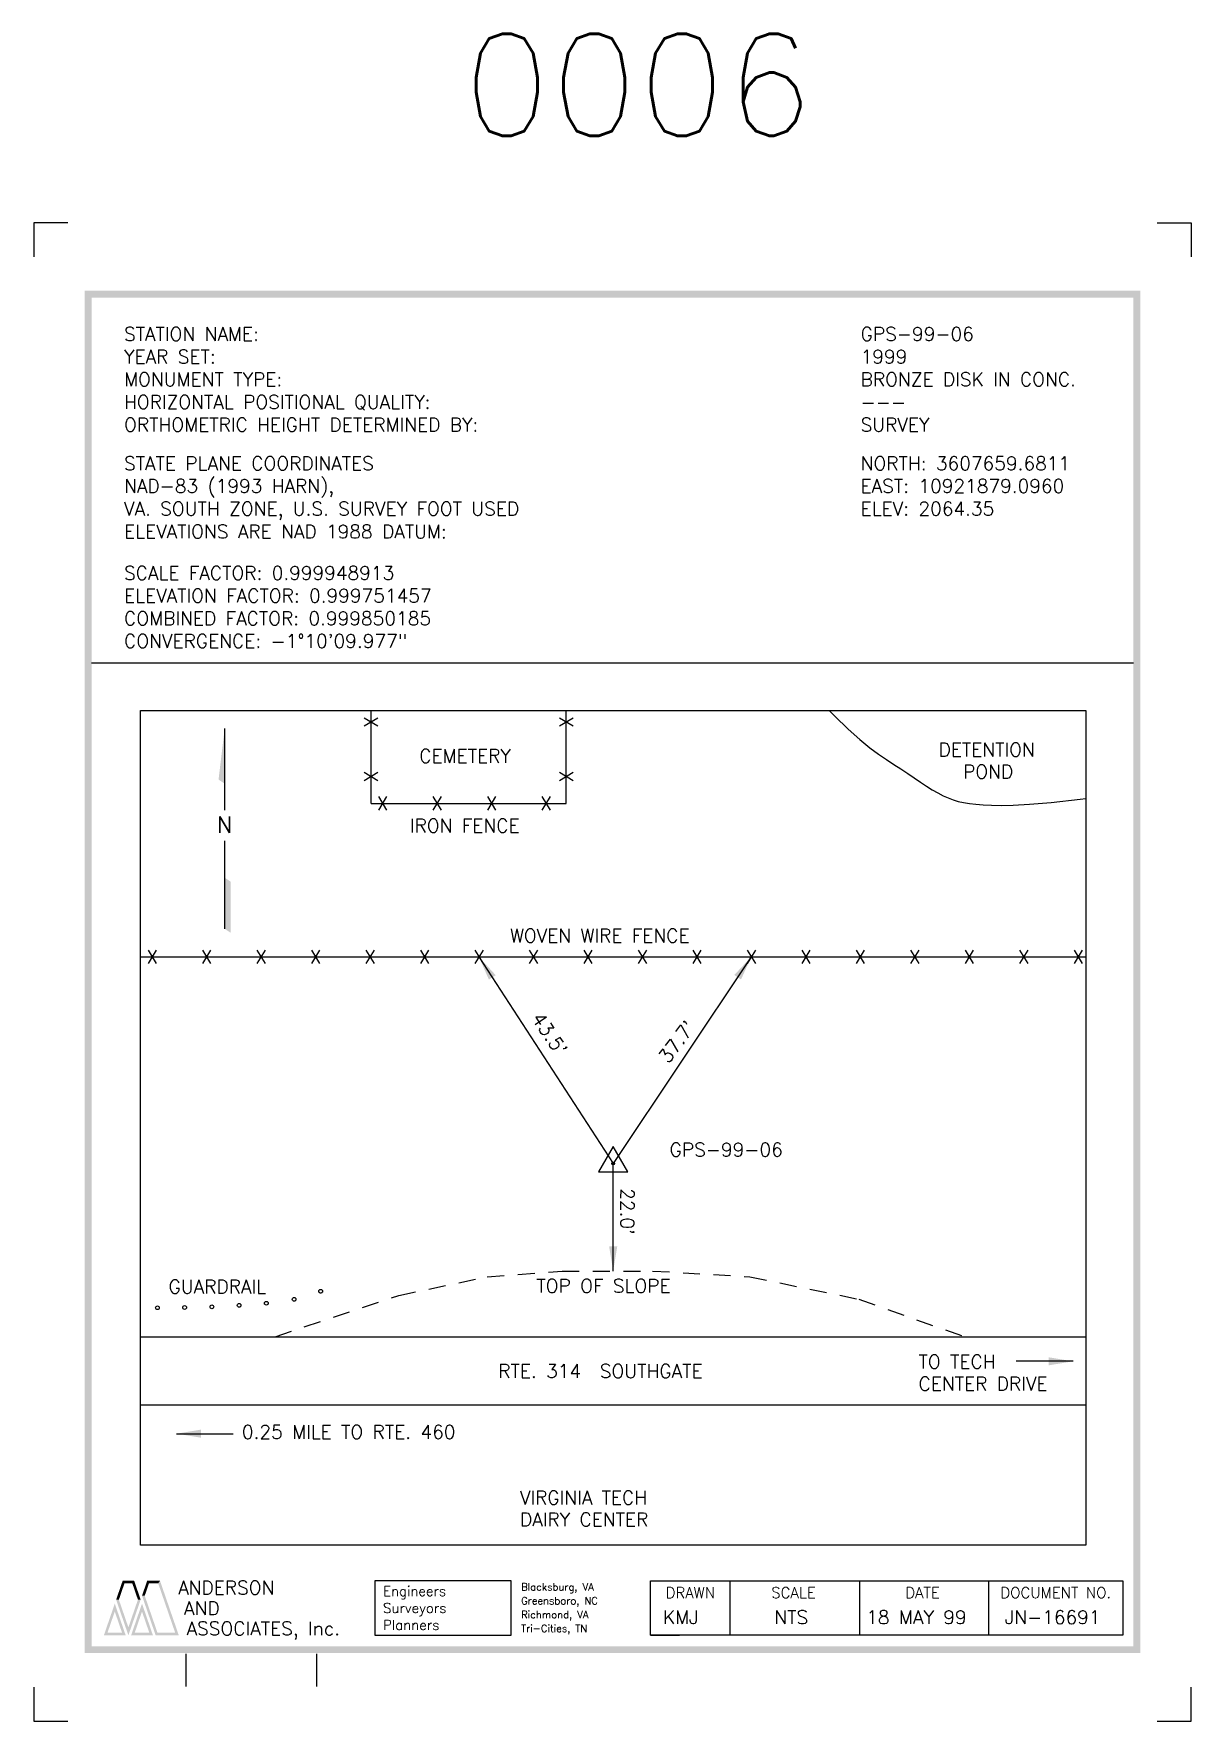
# Model space of a CAD drawing. Extents: x 8 to 108, y -27 to 17.
# Drawn here: x 73.74 to 82.24, y 4.22 to 16.6 of the extents above; entities that cross this region are included whole.
import ezdxf
from ezdxf.enums import TextEntityAlignment as Align

# ---------------------------------------------------------------- set-up
doc = ezdxf.new("R2010")
doc.units = 0
doc.header["$LTSCALE"] = 0.5
doc.header["$MEASUREMENT"] = 0
for name, pattern in [('CENTER2', [1.125, 0.75, -0.125, 0.125, -0.125]), ('HIDDEN', [0.375, 0.25, -0.125]), ('WATER', [0.9, 0.5, -0.1, 0, -0.1, 0, -0.1, 0, -0.1])]:
    doc.linetypes.add(name, pattern=pattern)
doc.layers.get('0').update_dxf_attribs({"linetype": 'CONTINUOUS'})
for name, color, linetype in [('DWGINFO', 7, 'CONTINUOUS'), ('FENCE', 4, 'CONTINUOUS'), ('MISC', 7, 'CONTINUOUS'), ('MON', 6, 'CONTINUOUS'), ('N-ARROW', 7, 'CONTINUOUS'), ('ROAD', 1, 'CONTINUOUS'), ('SHT1', 1, 'CONTINUOUS'), ('SHT7', 7, 'CONTINUOUS'), ('SHTTRIM', 7, 'CONTINUOUS'), ('TXT1', 1, 'CONTINUOUS'), ('TXT2', 2, 'CONTINUOUS'), ('TXT7', 7, 'CONTINUOUS'), ('WATER', 5, 'WATER')]:
    doc.layers.add(name, color=color, linetype=linetype)
doc.styles.add('SHT', font='romans.shx')
doc.styles.get("Standard").update_dxf_attribs({"font": 'ROMANS'})
doc.dimstyles.get("Standard").update_dxf_attribs({"dimtxt": 0.18, "dimasz": 0.18, "dimexe": 0.18, "dimexo": 0.0625, "dimgap": 0.09, "dimtad": 0, "dimtih": 1, "dimtoh": 1, "dimdec": 4, "dimzin": 0, "dimtxsty": 'STANDARD', "dimcen": 0.09, "dimazin": 3, "dimtfac": 1, "dimtdec": 4, "dimtofl": 0, "dimtmove": 0, "dimatfit": 3, "dimtolj": 1, "dimtzin": 0})

msp = doc.modelspace()

# ---------------------------------------------------------------- texts
at = {"layer": 'FENCE', "linetype": 'CONTINUOUS'}
for p in [(76.217, 11.554), (77.65, 11.554), (76.217, 11.154), (77.65, 11.154)]:
    msp.add_text('X', height=0.1, rotation=90, dxfattribs=at).set_placement(p, align=Align.MIDDLE)
for p in [(76.301, 10.955), (76.701, 10.955), (77.101, 10.955), (77.501, 10.955), (74.609, 9.829), (75.009, 9.829), (75.409, 9.829), (75.809, 9.829), (76.209, 9.829), (76.609, 9.829), (77.009, 9.829), (77.409, 9.829), (77.809, 9.829), (78.209, 9.829), (78.609, 9.829), (79.009, 9.829), (79.409, 9.829), (79.809, 9.829), (80.209, 9.829), (80.609, 9.829), (81.009, 9.829), (81.409, 9.829)]:
    msp.add_text('X', height=0.1, dxfattribs=at).set_placement(p, align=Align.MIDDLE)
at = {"layer": 'MON', "linetype": 'CONTINUOUS'}
for s, rotation, p in [("43.5'", 304.0926, (77.391, 9.377)), ("37.7'", 53.1898, (78.4, 9.039)), ("22.0'", 269.8298, (78.05, 8.131))]:
    msp.add_text(s, height=0.1, rotation=rotation, dxfattribs=at).set_placement(p)
at = {"layer": 'MON'}
msp.add_text('GPS-99-06', height=0.1, dxfattribs=at).set_placement((78.409, 8.364))
at = {"layer": 'SHT1', "style": 'SHT'}
for s, p in [('ANDERSON', (74.8, 5.149)), (' AND', (74.775, 4.998)), ('  ASSOCIATES, Inc.', (74.725, 4.849))]:
    msp.add_text(s, height=0.1, dxfattribs=at).set_placement(p)
at = {"layer": 'SHT7', "style": 'SHT'}
for s, p in [('Engineers', (76.305, 5.137)), ('Surveyors', (76.305, 5.013)), ('Planners', (76.305, 4.889))]:
    msp.add_text(s, height=0.072, dxfattribs=at).set_placement(p)
at = {"layer": 'SHT7', "color": 7, "style": 'SHT'}
for s, p in [('Blacksburg, VA', (77.319, 5.177)), ('Greensboro, NC', (77.319, 5.076)), ('Richmond, VA', (77.319, 4.974)), ('Tri-Cities, TN', (77.319, 4.873))]:
    msp.add_text(s, height=0.05369, dxfattribs=at).set_placement(p)
at = {"layer": 'SHT7', "style": 'SHT'}
for s, p in [('DRAWN', (78.562, 5.122)), ('SCALE', (79.319, 5.122)), ('DATE', (80.267, 5.122)), ('DOCUMENT NO.', (81.245, 5.122))]:
    msp.add_text(s, height=0.08, dxfattribs=at).set_placement(p, align=Align.CENTER)
at = {"layer": 'TXT1'}
for s, p in [('STATION NAME:', (74.403, 14.351)), ('GPS-99-06', (79.812, 14.351)), ('YEAR SET:', (74.403, 14.185)), ('1999', (79.812, 14.185)), ('MONUMENT TYPE:', (74.403, 14.018)), ('BRONZE DISK IN CONC.', (79.812, 14.018)), ('HORIZONTAL POSITIONAL QUALITY:', (74.403, 13.851)), ('---', (79.812, 13.851)), ('ORTHOMETRIC HEIGHT DETERMINED BY:', (74.403, 13.685)), ('SURVEY', (79.812, 13.685)), ('STATE PLANE COORDINATES', (74.403, 13.401)), ('NORTH: 3607659.6811', (79.812, 13.401)), ('NAD-83 (1993 HARN), ', (74.403, 13.235)), ('EAST: 10921879.0960', (79.812, 13.235)), ('VA. SOUTH ZONE, U.S. SURVEY FOOT USED', (74.403, 13.068)), ('ELEV: 2064.35', (79.812, 13.068)), ('ELEVATIONS ARE NAD 1988 DATUM:', (74.403, 12.901)), ('SCALE FACTOR: 0.999948913', (74.403, 12.597)), ('ELEVATION FACTOR: 0.999751457', (74.403, 12.43)), ('COMBINED FACTOR: 0.999850185', (74.403, 12.263)), ('CONVERGENCE: -1%%d10\'09.977"', (74.403, 12.097)), ('KMJ', (78.36, 4.932)), ('NTS', (79.178, 4.932)), ('18 MAY 99', (79.853, 4.932)), ('JN-16691', (80.871, 4.932))]:
    msp.add_text(s, height=0.1, dxfattribs=at).set_placement(p)
at = {"layer": 'TXT1', "linetype": 'CONTINUOUS'}
for s, p in [('TO TECH', (80.237, 6.807)), ('CENTER DRIVE', (80.237, 6.645)), ('0.25 MILE TO RTE. 460', (75.268, 6.292))]:
    msp.add_text(s, height=0.1, dxfattribs=at).set_placement(p)
at = {"layer": 'TXT2'}
msp.add_text('0006', height=0.75, dxfattribs=at).set_placement((76.892, 15.855))
at = {"layer": 'TXT2', "linetype": 'CONTINUOUS'}
msp.add_text('RTE. 314  SOUTHGATE', height=0.1, dxfattribs=at).set_placement((77.151, 6.738))
at = {"layer": 'TXT7', "linetype": 'CONTINUOUS'}
for s, p in [('DETENTION', (80.384, 11.3)), ('CEMETERY', (76.571, 11.254)), ('POND', (80.564, 11.138)), ('IRON FENCE', (76.502, 10.742)), ('WOVEN WIRE FENCE', (77.236, 9.935)), ('GUARDRAIL', (74.73, 7.359)), ('TOP OF SLOPE', (77.431, 7.364)), ('VIRGINIA TECH', (77.31, 5.81)), ('DAIRY CENTER', (77.31, 5.649))]:
    msp.add_text(s, height=0.1, dxfattribs=at).set_placement(p)

# ---------------------------------------------------------------- blocks, each defined once
blk = doc.blocks.new('NEWLOGOSOLID', base_point=(1, 1))
for points in [[(1.225, 1.653447), (1.275, 1.653447), (1.344328, 2), (1.377972, 1.9525)], [(1.344328, 2), (1.377972, 1.9525), (1.555672, 2), (1.522028, 1.9525)], [(1.555672, 2), (1.522028, 1.9525), (1.675, 1.653447), (1.625, 1.653447)], [(1.7, 1.726053), (1.75, 1.726053), (1.794328, 2), (1.827972, 1.9525)], [(1.794328, 2), (1.827972, 1.9525), (2.030672, 2), (1.997028, 1.9525)], [(2.030672, 2), (1.997028, 1.9525), (2.375, 1), (2.308644, 1.0475)], [(1, 1), (1.066356, 1.0475), (1.2, 1.580842), (1.2, 1.435632)], [(1.2, 1.580842), (1.2, 1.435632), (1.4, 1), (1.333644, 1.0475)], [(1.45, 1), (1.45, 1.145211), (1.225, 1.653447), (1.275, 1.653447)], [(1.675, 1.653447), (1.625, 1.653447), (1.45, 1), (1.45, 1.145211)], [(1.5, 1), (1.566356, 1.0475), (1.7, 1.580842), (1.7, 1.435632)], [(1.95, 1), (1.983644, 1.0475), (1.7, 1.726053), (1.75, 1.726053)], [(1.7, 1.580842), (1.7, 1.435632), (1.9, 1), (1.833644, 1.0475)], [(1.4, 1), (1.333644, 1.0475), (1, 1), (1.066356, 1.0475)], [(1.9, 1), (1.833644, 1.0475), (1.5, 1), (1.566356, 1.0475)], [(2.375, 1), (2.308644, 1.0475), (1.95, 1), (1.983644, 1.0475)]]:
    blk.add_solid(points)
blk = doc.blocks.new('DWGINFO')
for p, q in [((2.602, 1.704), (2.602, 2.004)), ((3.802, 1.704), (3.802, 2.004))]:
    blk.add_line(p, q)
at = {"flags": 2}
blk.add_attdef('DWGNAME', text='', height=0.1, dxfattribs=at).set_placement((2.502, 1.804), align=Align.RIGHT)
blk.add_attdef('DWGEDITDATE', text='', height=0.1, dxfattribs=at).set_placement((3.202, 1.804), align=Align.CENTER)
blk.add_attdef('DWGBY', (3.902, 1.804), '', height=0.1, dxfattribs=at)
blk = doc.blocks.new('SP-HORIZ')
blk.add_lwpolyline([(0, 0.0625), (-0.0541, -0.0312), (0.0541, -0.0312)], close=True)
at = {"const_width": 0.005}
blk.add_lwpolyline([(-0.0025, 0, 1), (0.0025, 0, 1)], format="xyb", close=True, dxfattribs=at)
blk.add_circle((0, 0), 0.005)
blk = doc.blocks.new('GR')
at = {"layer": 'MISC', "linetype": 'CONTINUOUS'}
blk.add_circle((0, 0), 0.0136, dxfattribs=at)
blk = doc.blocks.new('N-ARROW')
for p, q in [((0, 0.14), (0, 0.94)), ((0, -1.02), (0, -0.16))]:
    blk.add_line(p, q)
for points in [[(0, 0.4), (-0.06, 0.44), (0, 0.94)], [(0, -1.02), (0.06, -1.06), (0, -0.52), (0.06, -0.56)]]:
    blk.add_solid(points)
blk.add_text('N', height=0.16).set_placement((0, 0), align=Align.MIDDLE)

# ---------------------------------------------------------------- linework, layer by layer
at = {"layer": 'FENCE', "linetype": 'CONTINUOUS'}
for p, q in [((76.217, 10.955), (76.217, 11.638)), ((77.65, 10.955), (77.65, 11.638)), ((76.217, 10.955), (77.65, 10.955)), ((74.525, 9.829), (81.466, 9.829))]:
    msp.add_line(p, q, dxfattribs=at)
at = {"layer": 'MISC', "linetype": 'HIDDEN'}
msp.add_lwpolyline([(75.513, 7.041), (76.422, 7.344), (77.07, 7.481), (77.621, 7.523), (78.283, 7.523), (78.999, 7.481), (79.799, 7.316), (80.574, 7.041)], dxfattribs=at)
at = {"layer": 'ROAD', "linetype": 'CONTINUOUS'}
for p, q in [((74.525, 7.041), (81.466, 7.041)), ((74.525, 6.541), (81.466, 6.541))]:
    msp.add_line(p, q, dxfattribs=at)
msp.add_lwpolyline([(74.525, 11.638), (81.466, 11.638), (81.466, 5.51), (74.525, 5.51)], close=True, dxfattribs=at)
at = {"layer": 'SHT1'}
for p, q in [((78.855, 4.849), (78.855, 5.249)), ((79.805, 4.849), (79.805, 5.249)), ((80.753, 4.849), (80.753, 5.249))]:
    msp.add_line(p, q, dxfattribs=at)
for points in [[(76.245, 4.849), (77.245, 4.849), (77.245, 5.249), (76.245, 5.249), (76.245, 4.849)], [(78.269, 5.249), (78.269, 5.249), (78.439, 5.249)], [(78.269, 4.849), (78.481, 4.849)]]:
    msp.add_lwpolyline(points, dxfattribs=at)
msp.add_lwpolyline([(78.269, 5.249), (81.738, 5.249), (81.738, 4.849), (78.269, 4.849)], close=True, dxfattribs=at)
for points in [[(74.115, 14.718), (81.865, 14.718), (74.115, 14.668), (81.865, 14.668)], [(74.115, 14.668), (74.165, 14.668), (74.115, 4.768), (74.165, 4.768)], [(81.815, 14.668), (81.865, 14.668), (81.815, 4.768), (81.865, 4.768)], [(74.115, 4.768), (81.865, 4.768), (74.115, 4.718), (81.865, 4.718)]]:
    msp.add_solid(points, dxfattribs=at)
at = {"layer": 'SHTTRIM'}
for p, q in [((73.74, 15.218), (73.74, 14.968)), ((73.99, 15.218), (73.74, 15.218)), ((81.99, 15.218), (82.24, 15.218)), ((82.24, 15.218), (82.24, 14.968))]:
    msp.add_line(p, q, dxfattribs=at)
for points in [[(73.74, 4.468), (73.74, 4.218), (73.99, 4.218)], [(81.99, 4.218), (82.24, 4.218), (82.24, 4.468)]]:
    msp.add_lwpolyline(points, dxfattribs=at)
at = {"layer": 'TXT1'}
msp.add_line((74.165, 11.986), (81.815, 11.986), dxfattribs=at)
at = {"layer": 'WATER', "linetype": 'CONTINUOUS'}
msp.add_lwpolyline([(79.582, 11.638), (79.622, 11.596), (79.72, 11.5), (79.805, 11.424), (79.879, 11.364), (79.944, 11.316), (80.003, 11.277), (80.057, 11.242), (80.108, 11.208), (80.158, 11.174), (80.206, 11.142), (80.252, 11.111), (80.295, 11.083), (80.338, 11.056), (80.378, 11.032), (80.417, 11.012), (80.454, 10.995), (80.491, 10.981), (80.528, 10.969), (80.568, 10.961), (80.611, 10.954), (80.659, 10.949), (80.712, 10.945), (80.773, 10.943), (80.843, 10.941), (80.933, 10.942), (81.052, 10.949), (81.212, 10.963), (81.424, 10.986), (81.466, 10.992)], dxfattribs=at)

# ---------------------------------------------------------------- block references
at = {"layer": 'DWGINFO', "xscale": 0.8, "yscale": 0.8, "zscale": 0.8}
msp.add_blockref('DWGINFO', (72.777, 3.109), dxfattribs=at)
at = {"layer": 'MISC', "linetype": 'CONTINUOUS'}
for p, rotation in [((75.652, 7.315), 14.14725618824642), ((75.847, 7.374), 24.39524170701156), ((74.648, 7.253), 0.3665652617109826), ((74.848, 7.255), 1.412189322089175), ((75.048, 7.26), 3.059506325827223), ((75.248, 7.271), 3.059506325827223), ((75.448, 7.286), 9.262439342813748)]:
    msp.add_blockref('GR', p, dxfattribs=dict(at, rotation=rotation))
at = {"layer": 'MON', "linetype": 'CONTINUOUS', "xscale": 2, "yscale": 2, "zscale": 2}
msp.add_blockref('SP-HORIZ', (77.995, 8.313), dxfattribs=at)
at = {"layer": 'N-ARROW', "linetype": 'CENTER2', "xscale": 0.75, "yscale": 0.75, "zscale": 0.75}
msp.add_blockref('N-ARROW', (75.142, 10.8), dxfattribs=at)
at = {"layer": 'SHT1', "xscale": 0.4, "yscale": 0.4, "zscale": 0.4}
msp.add_blockref('NEWLOGOSOLID', (74.255, 4.849), dxfattribs=at)

msp.set_redraw_order([(e.dxf.handle, doc.entitydb.next_handle()) for e in msp.query("TEXT MTEXT ATTDEF DIMENSION ARC_DIMENSION")])  # texts and dimensions are drawn at this point

# ---------------------------------------------------------------- leaders
at = {"layer": 'MON', "linetype": 'CONTINUOUS'}
for points in [[(77.009, 9.829), (77.995, 8.313)], [(79.009, 9.829), (77.995, 8.313)], [(77.995, 7.523), (77.995, 8.313)]]:
    msp.add_leader(points, dimstyle='STANDARD', dxfattribs=at)
at = {"layer": 'TXT1', "linetype": 'CONTINUOUS'}
for points in [[(81.372, 6.86), (80.955, 6.86)], [(74.788, 6.329), (75.205, 6.329)]]:
    msp.add_leader(points, dimstyle='STANDARD', dxfattribs=at)

doc.saveas('drawing.dxf')
